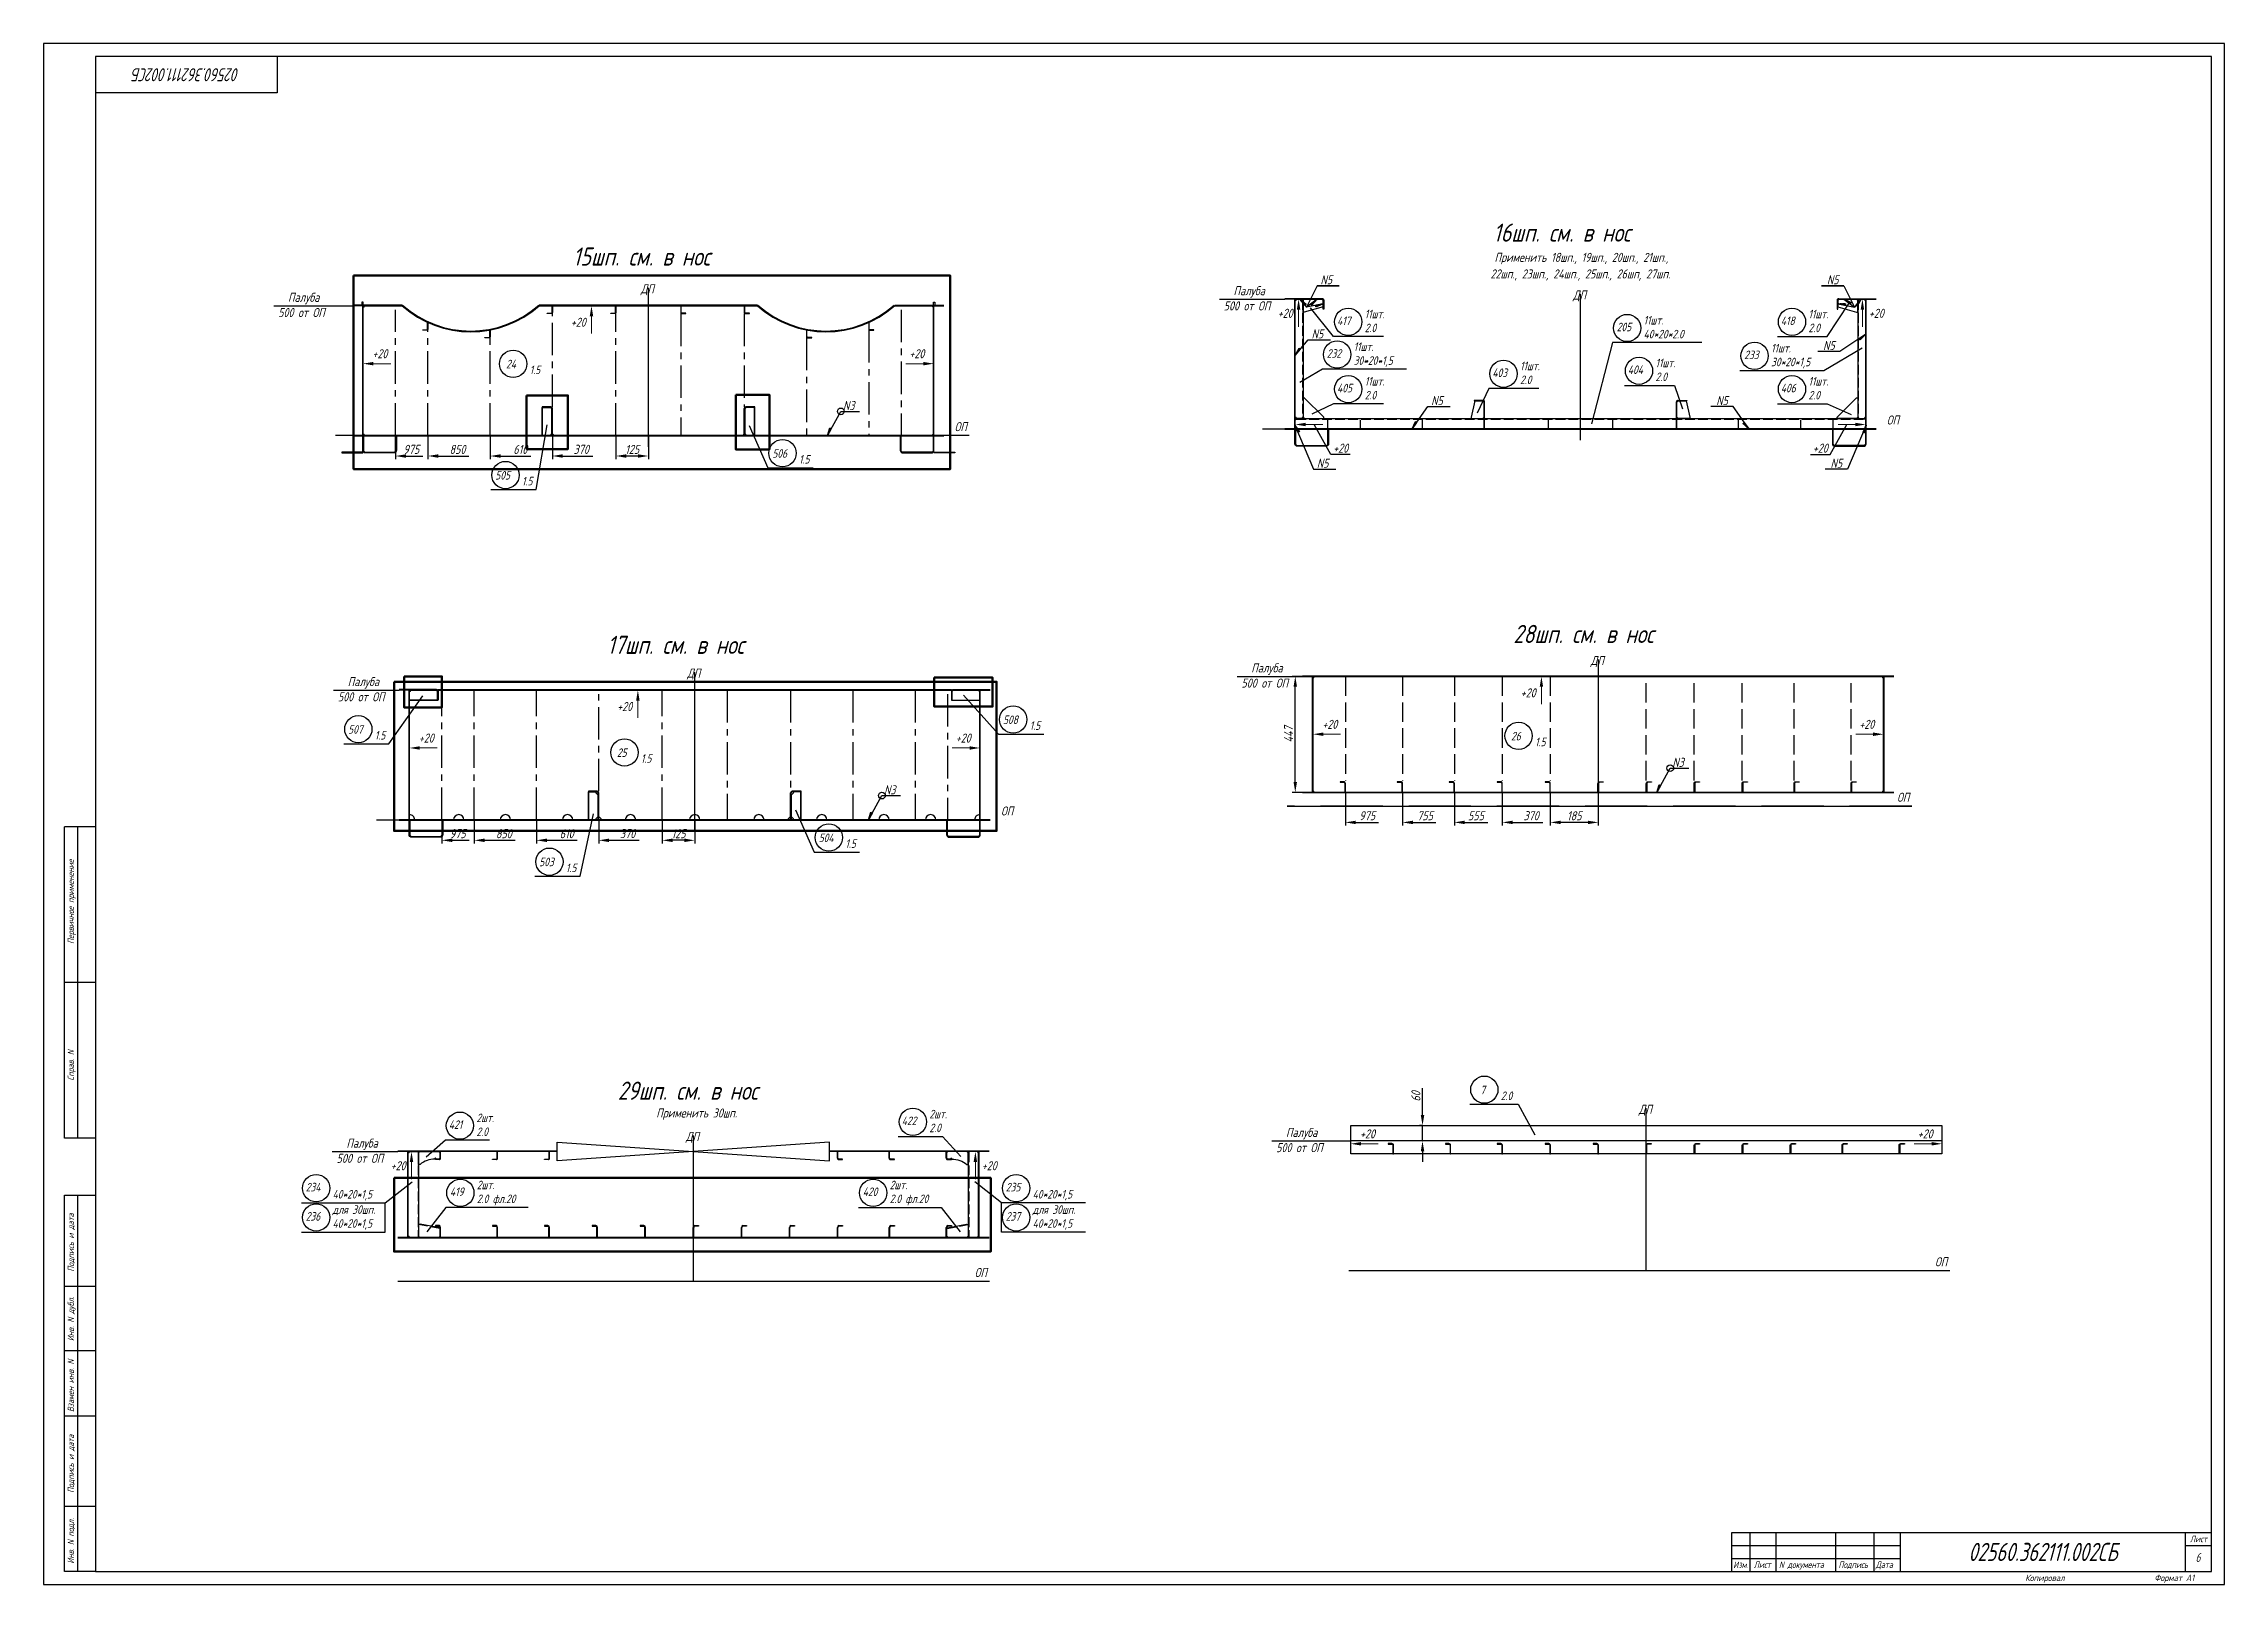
# Model space of a CAD drawing. Header units: millimetres. Extents: x 76485 to 135355, y 8208 to 18817.
# Drawn here: x 118535 to 126945, y 12764 to 18704 of the extents above; entities that cross this region are included whole.
import ezdxf
from ezdxf.enums import TextEntityAlignment as Align

# ---------------------------------------------------------------- set-up
doc = ezdxf.new("R2010")
doc.units = ezdxf.units.MM
doc.header["$PDSIZE"] = -1
for name, pattern in [('CENTER', [2, 1.25, -0.25, 0.25, -0.25]), ('Dashed', [10, 7.5, -2.5]), ('Dashed_dotted', [34, 24, -5, 0, -5]), ('Short_dashed', [5, 3.75, -1.25])]:
    doc.linetypes.add(name, pattern=pattern)
doc.layers.add('Frame', color=6, linetype='Continuous')
doc.styles.add('PB_TEXT', font='romans.shx', dxfattribs={"width": 0.7, "oblique": 15})
doc.styles.get("Standard").update_dxf_attribs({"font": 'ГОСТ тип А наклонный.ttf'})
doc.styles.add('ГОСТ', font='ГОСТ тип А.ttf', dxfattribs={"oblique": 15})
doc.dimstyles.new('dim10', dxfattribs={"dimscale": 0.4, "dimtxt": 87.5, "dimasz": 100, "dimexe": 30, "dimexo": 0, "dimgap": 20, "dimtad": 1, "dimdec": 0, "dimdsep": 46, "dimtxsty": 'Standard', "dimcen": 5, "dimadec": 0, "dimazin": 0, "dimtfac": 1, "dimtdec": 0, "dimtmove": 0, "dimatfit": 3, "dimfxl": 1, "dimtolj": 1, "dimtzin": 0, "dimarcsym": 0})
doc.dimstyles.get("Standard").update_dxf_attribs({"dimtxt": 0.18, "dimasz": 0.18, "dimexe": 0.18, "dimexo": 0.0625, "dimgap": 0.09, "dimtad": 0, "dimtih": 1, "dimtoh": 1, "dimdec": 4, "dimzin": 0, "dimdsep": 46, "dimtxsty": 'Standard', "dimcen": 0.09, "dimadec": 0, "dimazin": 0, "dimtfac": 1, "dimtdec": 4, "dimtofl": 0, "dimtmove": 0, "dimatfit": 3, "dimfxl": 1, "dimtolj": 1, "dimtzin": 0, "dimarcsym": 0})

msp = doc.modelspace()

# ---------------------------------------------------------------- texts
at = {"color": 7, "style": 'ГОСТ', "oblique": 15}
for s, p in [('16шп. см. в нос', (124125.9, 17940.9)), ('17шп. см. в нос', (120709, 16351.6)), ('28шп. см. в нос', (124203.4, 16393.5)), ('29шп. см. в нос', (120749.7, 14632.6))]:
    msp.add_text(s, height=70, dxfattribs=at).set_placement(p)
for s, height, p in [('15шп. см. в нос', 70, (120840.3, 17848.6)), ('22шп., 23шп., 24шп., 25шп., 26шп, 27шп.', 35, (124461.7, 17799)), ('Применить 18шп., 19шп., 20шп., 21шп.,', 35, (124465.9, 17862.9)), ('ДП', 35, (120863.6, 17741.6)), ('Палуба', 35, (123184.4, 17734.4)), ('ДП', 35, (124458.4, 17717.9)), ('500 от ОП', 35, (119529.5, 17650.2)), ('Палуба', 35, (119538.1, 17708.8)), ('500 от ОП', 35, (123175.8, 17675.8)), ('ОП', 35, (122072.1, 17210.1)), ('ОП', 35, (125666.9, 17235.8)), ('ДП', 35, (124526.9, 16308.4)), ('Палуба', 35, (119768.4, 16227.2)), ('ДП', 35, (121042.4, 16260)), ('500 от ОП', 35, (123244.3, 16221.5)), ('Палуба', 35, (123252.9, 16280.1)), ('500 от ОП', 35, (119759.8, 16168.6)), ('ОП', 35, (125706.5, 15781.5)), ('ОП', 35, (122250.9, 15728.5)), ('Применить 30шп.', 35, (121053.5, 14564.2)), ('ДП', 35, (124712.2, 14578.3)), ('Палуба', 35, (119763.5, 14448)), ('ДП', 35, (121037.5, 14473.7)), ('500 от ОП', 35, (123378.1, 14430.6)), ('Палуба', 35, (123386.7, 14489.2)), ('500 от ОП', 35, (119754.9, 14389.4)), ('ОП', 35, (122149.5, 13949.3)), ('ОП', 35, (125852.9, 13990.6))]:
    msp.add_text(s, height=height, dxfattribs=at).set_placement(p, align=Align.CENTER)
for s, p in [('N5', (123459.3, 17766)), ('N5', (125412.4, 17766)), ('N5', (123425, 17557.3)), ('N5', (125397.6, 17512.5)), ('N3', (121618, 17281.2)), ('N5', (123886.1, 17300.1)), ('N5', (124985.6, 17300.1)), ('N5', (123445.4, 17058.8)), ('N5', (125426.4, 17058.8)), ('N3', (124816.4, 15905.5)), ('N3', (121776.3, 15799.6))]:
    msp.add_text(s, height=35, dxfattribs=at).set_placement(p, align=Align.BOTTOM_LEFT)
at = {"color": 7, "ltscale": 10, "style": 'ГОСТ', "oblique": 15}
for p in [(123629.9, 17645.4), (125341.1, 17645.4), (124705.3, 17621.5), (123587.2, 17519.5), (125196.9, 17514), (123629.9, 17386.1), (124228.8, 17445.2), (124751.2, 17456.7), (125341.1, 17386.1)]:
    msp.add_text('11шт.', height=33, dxfattribs=at).set_placement(p)
at = {"color": 1, "ltscale": 10, "style": 'ГОСТ', "oblique": 15}
for s, p in [('417', (123523.4, 17619.3)), ('2.0', (123629.9, 17591.9)), ('205', (124601.8, 17595.4)), ('40*20*2.0', (124705.3, 17568.1)), ('418', (125234.6, 17619.3)), ('2.0', (125341.1, 17591.9)), ('232', (123483.7, 17493.4)), ('30*20*1,5', (123587.2, 17466)), ('233', (125093.4, 17487.9)), ('30*20*1,5', (125196.9, 17460.5)), ('403', (124122.3, 17419.1)), ('2.0', (124228.8, 17391.7)), ('404', (124644.7, 17430.7)), ('2.0', (124751.2, 17403.3)), ('405', (123523.4, 17360)), ('2.0', (123629.9, 17332.6)), ('406', (125234.6, 17360)), ('2.0', (125341.1, 17332.6)), ('421', (120097.8, 14520.2)), ('422', (121844.5, 14535)), ('2.0', (120204.3, 14492.8)), ('2.0', (121951, 14507.6))]:
    msp.add_text(s, height=33, dxfattribs=at).set_placement(p)
at = {"color": 1, "ltscale": 25, "style": 'ГОСТ', "oblique": 15}
for s, p in [('24', (120318.6, 17452.5)), ('1.5', (120409.6, 17430.1)), ('506', (121345.4, 17107.8)), ('1.5', (121448.3, 17085.3)), ('505', (120276.9, 17023.7)), ('1.5', (120379.8, 17001.3)), ('507', (119709.4, 16043.8)), ('508', (122234.9, 16081.2)), ('1.5', (122337.8, 16058.7)), ('1.5', (119812.3, 16021.4)), ('25', (120746.1, 15954.4)), ('26', (124194.2, 16018)), ('1.5', (124286.8, 15995.6)), ('1.5', (120838.6, 15932)), ('504', (121524.1, 15626.1)), ('503', (120446.3, 15533)), ('1.5', (121627, 15603.7)), ('1.5', (120549.2, 15510.5)), ('7', (124075.6, 14654)), ('2.0', (124154.7, 14631.6)), ('234', (119546, 14279.3)), ('235', (122245.7, 14279.3)), ('40*20*1,5', (119649.5, 14251.9)), ('419', (120102.2, 14261.6)), ('2.0 фл.20', (120205.8, 14234.2)), ('420', (121694.2, 14261.6)), ('2.0 фл.20', (121797.8, 14234.2)), ('40*20*1,5', (122349.3, 14251.9)), ('236', (119546, 14166.6)), ('40*20*1,5', (119649.5, 14139.2)), ('237', (122245.7, 14166.6)), ('40*20*1,5', (122349.3, 14139.2))]:
    msp.add_text(s, height=33, dxfattribs=at).set_placement(p)
at = {"color": 7, "ltscale": 25, "style": 'ГОСТ', "oblique": 15}
for p in [(120204.3, 14546.3), (121951, 14561), (120205.8, 14287.7), (121797.8, 14287.7)]:
    msp.add_text('2шт.', height=33, dxfattribs=at).set_placement(p)
at = {"color": 6, "ltscale": 25, "style": 'ГОСТ', "oblique": 15}
for p in [(119649.5, 14192.7), (122349.3, 14192.7)]:
    msp.add_text('для 30шп.', height=33, dxfattribs=at).set_placement(p)
at = {"linetype": 'Continuous', "char_height": 35, "attachment_point": 5}
for insert in [(123323.2, 17664.7), (125602.9, 17664.7), (120597.1, 17630.2), (119832, 17508.7), (121902.7, 17508.7), (123537.2, 17144.8), (125387, 17144.8), (120775.8, 16148.6), (124260.3, 16201.5), (123495.3, 16080.1), (125566, 16080.1), (120010.8, 16027.1), (122081.5, 16027.1), (123640.6, 14501.1), (125791.3, 14501.1), (119902.3, 14378.3), (122182, 14378.3)]:
    msp.add_mtext('\\A1;+20', dxfattribs=dict(at, insert=insert))
at = {"color": 7, "style": 'PB_TEXT', "oblique": 15, "width": 0.7}
msp.add_attdef('02560.362111.002СБ', text='', height=50, rotation=180, dxfattribs=at).set_placement((119085.3, 18584.4), align=Align.MIDDLE_CENTER)
msp.add_attdef('02560.362111.002СБ', text='', height=70, dxfattribs=at).set_placement((126245.3, 12889.4), align=Align.MIDDLE_CENTER)
msp.add_attdef('6', text='', height=35, dxfattribs=at).set_placement((126843.5, 12850.9), align=Align.CENTER)

# ---------------------------------------------------------------- blocks, each defined once
blk = doc.blocks.new('A$C128E1BCE')
at = {"linetype": 'Continuous', "lineweight": 9}
blk.add_line((40, 0), (106.5, 0), dxfattribs=at)
at = {"linetype": 'Continuous'}
blk.add_solid([(40, 6.7), (40, -6.7), (0, 0)], dxfattribs=at)
blk = doc.blocks.new('*D118')
at = {"color": 0, "lineweight": -2, "transparency": 16777216}
for p, q in [((123852.9, 14573.8), (123852.9, 14677.2)), ((123852.9, 14533.8), (123840.9, 14533.8)), ((123852.9, 14473.8), (123840.9, 14473.8)), ((123852.9, 14473.8), (123852.9, 14533.8)), ((123852.9, 14433.8), (123852.9, 14393.8))]:
    blk.add_line(p, q, dxfattribs=at)
at = {"color": 0, "transparency": 16777216}
for points in [[(123846.3, 14573.8), (123859.6, 14573.8), (123852.9, 14533.8)], [(123846.3, 14433.8), (123859.6, 14433.8), (123852.9, 14473.8)]]:
    blk.add_solid(points, dxfattribs=at)
at = {"layer": 'Defpoints', "color": 0, "transparency": 16777216}
for p in [(123852.9, 14533.8), (123852.9, 14533.8), (123852.9, 14473.8)]:
    blk.add_point(p, dxfattribs=at)
at = {"color": 0, "transparency": 16777216, "insert": (123827.4, 14645.5), "char_height": 35, "attachment_point": 5, "rotation": 90}
blk.add_mtext('\\A1;60', dxfattribs=at)
blk = doc.blocks.new('*D119')
at = {"color": 0, "lineweight": -2, "transparency": 16777216}
for p, q in [((120742.4, 17193.4), (120742.4, 17102.5)), ((120867.4, 17193.4), (120867.4, 17102.5)), ((120827.4, 17114.5), (120782.4, 17114.5))]:
    blk.add_line(p, q, dxfattribs=at)
at = {"color": 0, "transparency": 16777216}
for points in [[(120782.4, 17121.2), (120782.4, 17107.8), (120742.4, 17114.5)], [(120827.4, 17121.2), (120827.4, 17107.8), (120867.4, 17114.5)]]:
    blk.add_solid(points, dxfattribs=at)
at = {"layer": 'Defpoints', "color": 0, "transparency": 16777216}
for p in [(120742.4, 17193.4), (120867.4, 17193.4), (120742.4, 17114.5)]:
    blk.add_point(p, dxfattribs=at)
at = {"color": 0, "transparency": 16777216, "insert": (120804.9, 17140), "char_height": 35, "attachment_point": 5}
blk.add_mtext('\\A1;125', dxfattribs=at)
blk = doc.blocks.new('*D120')
at = {"color": 0, "lineweight": -2, "transparency": 16777216}
for p, q in [((120497.4, 17193.4), (120497.4, 17102.5)), ((120537.4, 17114.5), (120653.6, 17114.5))]:
    blk.add_line(p, q, dxfattribs=at)
at = {"color": 0, "transparency": 16777216}
blk.add_solid([(120537.4, 17121.2), (120537.4, 17107.8), (120497.4, 17114.5)], dxfattribs=at)
at = {"layer": 'Defpoints', "color": 0, "transparency": 16777216}
for p in [(120497.4, 17193.4), (120497.4, 17114.5), (120867.4, 17111.8)]:
    blk.add_point(p, dxfattribs=at)
at = {"color": 0, "transparency": 16777216, "insert": (120608.4, 17140.2), "char_height": 35, "attachment_point": 5}
blk.add_mtext('\\A1;370', dxfattribs=at)
blk = doc.blocks.new('*D121')
at = {"color": 0, "lineweight": -2, "transparency": 16777216}
for p, q in [((120257.4, 17193.4), (120257.4, 17102.5)), ((120297.4, 17114.5), (120414.3, 17114.5))]:
    blk.add_line(p, q, dxfattribs=at)
at = {"color": 0, "transparency": 16777216}
blk.add_solid([(120297.4, 17121.2), (120297.4, 17107.8), (120257.4, 17114.5)], dxfattribs=at)
at = {"layer": 'Defpoints', "color": 0, "transparency": 16777216}
for p in [(120257.4, 17193.4), (120867.4, 17191.4), (120257.4, 17114.5)]:
    blk.add_point(p, dxfattribs=at)
at = {"color": 0, "transparency": 16777216, "insert": (120373.5, 17140), "char_height": 35, "attachment_point": 5}
blk.add_mtext('\\A1;610', dxfattribs=at)
blk = doc.blocks.new('*D122')
at = {"color": 0, "lineweight": -2, "transparency": 16777216}
for p, q in [((120017.4, 17193.4), (120017.4, 17102.5)), ((120057.4, 17114.5), (120175.6, 17114.5))]:
    blk.add_line(p, q, dxfattribs=at)
at = {"color": 0, "transparency": 16777216}
blk.add_solid([(120057.4, 17121.2), (120057.4, 17107.8), (120017.4, 17114.5)], dxfattribs=at)
at = {"layer": 'Defpoints', "color": 0, "transparency": 16777216}
for p in [(120017.4, 17193.4), (120867.4, 17191.4), (120017.4, 17114.5)]:
    blk.add_point(p, dxfattribs=at)
at = {"color": 0, "transparency": 16777216, "insert": (120131.2, 17140), "char_height": 35, "attachment_point": 5}
blk.add_mtext('\\A1;850', dxfattribs=at)
blk = doc.blocks.new('*D123')
at = {"color": 0, "lineweight": -2, "transparency": 16777216}
for p, q in [((119892.4, 17193.4), (119892.4, 17102.5)), ((119932.4, 17114.5), (119997.1, 17114.5))]:
    blk.add_line(p, q, dxfattribs=at)
at = {"color": 0, "transparency": 16777216}
blk.add_solid([(119932.4, 17121.2), (119932.4, 17107.8), (119892.4, 17114.5)], dxfattribs=at)
at = {"layer": 'Defpoints', "color": 0, "transparency": 16777216}
for p in [(119892.4, 17193.4), (120867.4, 17191.4), (119892.4, 17114.5)]:
    blk.add_point(p, dxfattribs=at)
at = {"color": 0, "transparency": 16777216, "insert": (119953.2, 17140.2), "char_height": 35, "attachment_point": 5}
blk.add_mtext('\\A1;975', dxfattribs=at)
blk = doc.blocks.new('stamp-small-01')
at = {"layer": 'Frame'}
for p, q in [((-185, 15), (0, 15)), ((-185, 0), (-185, 15)), ((-178, 15), (-178, 0)), ((-168, 15), (-168, 0)), ((-145, 15), (-145, 0)), ((-130, 0), (-130, 15)), ((-120, 15), (-120, 0)), ((-10, 0), (-10, 15)), ((-185, 5), (-120, 5))]:
    blk.add_line(p, q, dxfattribs=at)
at = {"layer": 'Frame', "color": 7}
for p, q in [((-185, 10), (-120, 10)), ((-10, 10), (0, 10))]:
    blk.add_line(p, q, dxfattribs=at)
at = {"layer": 'Frame', "color": 7, "style": 'PB_TEXT', "oblique": 15, "width": 0.7}
blk.add_text('Лист', height=2.5, dxfattribs=at).set_placement((-4.99, 11.25), align=Align.CENTER)
for s, p in [('Изм.', (-184.42, 1.25)), ('Лист', (-176.51, 1.32)), ('N документа', (-166.77, 1.32)), ('Подпись', (-143.84, 1.32)), ('Дата', (-129.46, 1.32))]:
    blk.add_text(s, height=2.5, dxfattribs=at).set_placement(p)
blk = doc.blocks.new('stamp-side-01')
at = {"layer": 'Frame'}
for p, q in [((-12, 0), (-12, 145)), ((-12, 145), (0, 145)), ((-12, 110), (0, 110)), ((0, 85), (-12, 85)), ((-12, 60), (0, 60)), ((0, 25), (-12, 25)), ((0, 0), (-12, 0))]:
    blk.add_line(p, q, dxfattribs=at)
at = {"layer": 'Frame', "color": 7}
blk.add_line((-7, 145), (-7, 0), dxfattribs=at)
at = {"layer": 'Frame', "color": 7, "style": 'PB_TEXT', "oblique": 15, "width": 0.7}
for s, p in [('Подпись и дата', (-8.25, 115.55)), ('Инв. N дубл.', (-8.25, 88.76)), ('Взамен инв. N', (-8.25, 61.42)), ('Подпись и дата', (-8.25, 30.25)), ('Инв. N подл.', (-8.25, 2.97))]:
    blk.add_text(s, height=2.5, rotation=90, dxfattribs=at).set_placement(p)
blk = doc.blocks.new('stamp-side-02')
at = {"layer": 'Frame'}
for p, q in [((0, 287), (-12, 287)), ((-12, 167), (-12, 287)), ((0, 227), (-12, 227)), ((0, 167), (-12, 167))]:
    blk.add_line(p, q, dxfattribs=at)
at = {"layer": 'Frame', "color": 7}
blk.add_line((-7, 287), (-7, 167), dxfattribs=at)
at = {"layer": 'Frame'}
blk.add_blockref('stamp-side-01', (0, 0), dxfattribs=at)
at = {"layer": 'Frame', "color": 7, "style": 'PB_TEXT', "oblique": 15, "width": 0.7}
for s, p in [('Первичное применение', (-8.25, 241.89)), ('Справ. N', (-8.25, 189.23))]:
    blk.add_text(s, height=2.5, rotation=90, dxfattribs=at).set_placement(p)
blk = doc.blocks.new('A$C65DE2539')
at = {"color": 7}
for points in [[(0, 0), (8410, 0), (8410, 5940), (0, 5940)], [(200, 50), (8360, 50), (8360, 5890), (200, 5890)]]:
    blk.add_lwpolyline(points, close=True, dxfattribs=at)
blk.add_lwpolyline([(900, 5890), (900, 5750), (200, 5750)], dxfattribs=at)
at = {"color": 7, "xscale": 10, "yscale": 10, "zscale": 10}
for name, p in [('stamp-side-02', (200, 50)), ('stamp-small-01', (8360, 50))]:
    blk.add_blockref(name, p, dxfattribs=at)
at = {"color": 7, "style": 'ГОСТ', "oblique": 15}
for s, p in [('Копировал', (7717.6, 12.5)), ('Формат А1', (8216.9, 12.5))]:
    blk.add_text(s, height=25, dxfattribs=at).set_placement(p, align=Align.CENTER)
blk = doc.blocks.new('*D124')
at = {"color": 0, "lineweight": -2, "transparency": 16777216}
for p, q in [((120921.1, 15711.8), (120921.1, 15620.9)), ((121046.1, 15711.8), (121046.1, 15620.9)), ((121006.1, 15632.9), (120961.1, 15632.9))]:
    blk.add_line(p, q, dxfattribs=at)
at = {"color": 0, "transparency": 16777216}
for points in [[(120961.1, 15639.6), (120961.1, 15626.2), (120921.1, 15632.9)], [(121006.1, 15639.6), (121006.1, 15626.2), (121046.1, 15632.9)]]:
    blk.add_solid(points, dxfattribs=at)
at = {"layer": 'Defpoints', "color": 0, "transparency": 16777216}
for p in [(120921.1, 15711.8), (121046.1, 15711.8), (120921.1, 15632.9)]:
    blk.add_point(p, dxfattribs=at)
at = {"color": 0, "transparency": 16777216, "insert": (120983.6, 15658.4), "char_height": 35, "attachment_point": 5}
blk.add_mtext('\\A1;125', dxfattribs=at)
blk = doc.blocks.new('*D125')
at = {"color": 0, "lineweight": -2, "transparency": 16777216}
for p, q in [((120676.1, 15711.8), (120676.1, 15620.9)), ((120716.1, 15632.9), (120832.3, 15632.9))]:
    blk.add_line(p, q, dxfattribs=at)
at = {"color": 0, "transparency": 16777216}
blk.add_solid([(120716.1, 15639.6), (120716.1, 15626.2), (120676.1, 15632.9)], dxfattribs=at)
at = {"layer": 'Defpoints', "color": 0, "transparency": 16777216}
for p in [(120676.1, 15711.8), (120676.1, 15632.9), (121046.1, 15630.2)]:
    blk.add_point(p, dxfattribs=at)
at = {"color": 0, "transparency": 16777216, "insert": (120787.2, 15658.6), "char_height": 35, "attachment_point": 5}
blk.add_mtext('\\A1;370', dxfattribs=at)
blk = doc.blocks.new('*D126')
at = {"color": 0, "lineweight": -2, "transparency": 16777216}
for p, q in [((120436.1, 15711.8), (120436.1, 15620.9)), ((120476.1, 15632.9), (120593, 15632.9))]:
    blk.add_line(p, q, dxfattribs=at)
at = {"color": 0, "transparency": 16777216}
blk.add_solid([(120476.1, 15639.6), (120476.1, 15626.2), (120436.1, 15632.9)], dxfattribs=at)
at = {"layer": 'Defpoints', "color": 0, "transparency": 16777216}
for p in [(120436.1, 15711.8), (121046.1, 15709.8), (120436.1, 15632.9)]:
    blk.add_point(p, dxfattribs=at)
at = {"color": 0, "transparency": 16777216, "insert": (120552.3, 15658.4), "char_height": 35, "attachment_point": 5}
blk.add_mtext('\\A1;610', dxfattribs=at)
blk = doc.blocks.new('*D127')
at = {"color": 0, "lineweight": -2, "transparency": 16777216}
for p, q in [((120196.1, 15711.8), (120196.1, 15620.9)), ((120236.1, 15632.9), (120354.4, 15632.9))]:
    blk.add_line(p, q, dxfattribs=at)
at = {"color": 0, "transparency": 16777216}
blk.add_solid([(120236.1, 15639.6), (120236.1, 15626.2), (120196.1, 15632.9)], dxfattribs=at)
at = {"layer": 'Defpoints', "color": 0, "transparency": 16777216}
for p in [(120196.1, 15711.8), (121046.1, 15709.8), (120196.1, 15632.9)]:
    blk.add_point(p, dxfattribs=at)
at = {"color": 0, "transparency": 16777216, "insert": (120310, 15658.4), "char_height": 35, "attachment_point": 5}
blk.add_mtext('\\A1;850', dxfattribs=at)
blk = doc.blocks.new('*D128')
at = {"color": 0, "lineweight": -2, "transparency": 16777216}
for p, q in [((120071.1, 15711.8), (120071.1, 15620.9)), ((120111.1, 15632.9), (120175.8, 15632.9))]:
    blk.add_line(p, q, dxfattribs=at)
at = {"color": 0, "transparency": 16777216}
blk.add_solid([(120111.1, 15639.6), (120111.1, 15626.2), (120071.1, 15632.9)], dxfattribs=at)
at = {"layer": 'Defpoints', "color": 0, "transparency": 16777216}
for p in [(120071.1, 15711.8), (121046.1, 15709.8), (120071.1, 15632.9)]:
    blk.add_point(p, dxfattribs=at)
at = {"color": 0, "transparency": 16777216, "insert": (120132, 15658.6), "char_height": 35, "attachment_point": 5}
blk.add_mtext('\\A1;975', dxfattribs=at)
blk = doc.blocks.new('*D129')
at = {"color": 0, "lineweight": -2, "transparency": 16777216}
for p, q in [((124345.6, 15818.5), (124345.6, 15690)), ((124530.6, 15818.5), (124530.6, 15690)), ((124490.6, 15702), (124385.6, 15702))]:
    blk.add_line(p, q, dxfattribs=at)
at = {"color": 0, "transparency": 16777216}
for points in [[(124385.6, 15708.6), (124385.6, 15695.3), (124345.6, 15702)], [(124490.6, 15708.6), (124490.6, 15695.3), (124530.6, 15702)]]:
    blk.add_solid(points, dxfattribs=at)
at = {"layer": 'Defpoints', "color": 0, "transparency": 16777216}
for p in [(124345.6, 15818.5), (124530.6, 15818.5), (124345.6, 15702)]:
    blk.add_point(p, dxfattribs=at)
at = {"color": 0, "transparency": 16777216, "insert": (124438.1, 15727.5), "char_height": 35, "attachment_point": 5}
blk.add_mtext('\\A1;185', dxfattribs=at)
blk = doc.blocks.new('*D130')
at = {"color": 0, "lineweight": -2, "transparency": 16777216}
for p, q in [((124160.6, 15818.5), (124160.6, 15690)), ((124200.6, 15702), (124316.8, 15702))]:
    blk.add_line(p, q, dxfattribs=at)
at = {"color": 0, "transparency": 16777216}
blk.add_solid([(124200.6, 15708.6), (124200.6, 15695.3), (124160.6, 15702)], dxfattribs=at)
at = {"layer": 'Defpoints', "color": 0, "transparency": 16777216}
for p in [(124160.6, 15818.5), (124160.6, 15702), (124530.6, 15699.3)]:
    blk.add_point(p, dxfattribs=at)
at = {"color": 0, "transparency": 16777216, "insert": (124271.7, 15727.7), "char_height": 35, "attachment_point": 5}
blk.add_mtext('\\A1;370', dxfattribs=at)
blk = doc.blocks.new('*D131')
at = {"color": 0, "lineweight": -2, "transparency": 16777216}
for p, q in [((123975.6, 15818.5), (123975.6, 15690)), ((124015.6, 15702), (124104.5, 15702))]:
    blk.add_line(p, q, dxfattribs=at)
at = {"color": 0, "transparency": 16777216}
blk.add_solid([(124015.6, 15708.6), (124015.6, 15695.3), (123975.6, 15702)], dxfattribs=at)
at = {"layer": 'Defpoints', "color": 0, "transparency": 16777216}
for p in [(123975.6, 15818.5), (124530.6, 15778.8), (123975.6, 15702)]:
    blk.add_point(p, dxfattribs=at)
at = {"color": 0, "transparency": 16777216, "insert": (124058.8, 15727.5), "char_height": 35, "attachment_point": 5}
blk.add_mtext('\\A1;555', dxfattribs=at)
blk = doc.blocks.new('*D132')
at = {"color": 0, "lineweight": -2, "transparency": 16777216}
for p, q in [((123775.6, 15818.5), (123775.6, 15690)), ((123815.6, 15702), (123904.8, 15702))]:
    blk.add_line(p, q, dxfattribs=at)
at = {"color": 0, "transparency": 16777216}
blk.add_solid([(123815.6, 15708.6), (123815.6, 15695.3), (123775.6, 15702)], dxfattribs=at)
at = {"layer": 'Defpoints', "color": 0, "transparency": 16777216}
for p in [(123775.6, 15818.5), (124530.6, 15778.8), (123775.6, 15702)]:
    blk.add_point(p, dxfattribs=at)
at = {"color": 0, "transparency": 16777216, "insert": (123862.6, 15727.7), "char_height": 35, "attachment_point": 5}
blk.add_mtext('\\A1;755', dxfattribs=at)
blk = doc.blocks.new('*D133')
at = {"color": 0, "lineweight": -2, "transparency": 16777216}
for p, q in [((123555.6, 15818.5), (123555.6, 15690)), ((123595.6, 15702), (123683.2, 15702))]:
    blk.add_line(p, q, dxfattribs=at)
at = {"color": 0, "transparency": 16777216}
blk.add_solid([(123595.6, 15708.6), (123595.6, 15695.3), (123555.6, 15702)], dxfattribs=at)
at = {"layer": 'Defpoints', "color": 0, "transparency": 16777216}
for p in [(123555.6, 15818.5), (124530.6, 15778.8), (123555.6, 15702)]:
    blk.add_point(p, dxfattribs=at)
at = {"color": 0, "transparency": 16777216, "insert": (123639.4, 15727.7), "char_height": 35, "attachment_point": 5}
blk.add_mtext('\\A1;975', dxfattribs=at)
blk = doc.blocks.new('_weld')
at = {"color": 0, "linetype": 'ByBlock'}
for p, q in [((-1.5, 0), (-1.5, 0)), ((-1.5, -0.05), (-1.45, 0)), ((-1.5, -0.09), (-1.41, 0)), ((-1.5, -0.14), (-1.36, 0)), ((-1.5, -0.18), (-1.32, 0)), ((-1.5, -0.22), (-1.28, 0)), ((-1.5, -0.27), (-1.23, 0)), ((-1.43, -0.29), (-1.14, 0)), ((-1.37, -0.27), (-1.1, 0)), ((-1.31, -0.26), (-1.05, 0)), ((-1.26, -0.25), (-1.01, 0)), ((-1.2, -0.24), (-0.96, 0)), ((-1.14, -0.23), (-0.92, 0)), ((-1.09, -0.22), (-0.87, 0)), ((-1.03, -0.21), (-0.83, 0)), ((-0.92, -0.18), (-0.74, 0)), ((-0.86, -0.17), (-0.69, 0)), ((-0.81, -0.16), (-0.65, 0)), ((-0.67, -0.13), (-0.81, 0)), ((-0.63, -0.13), (-0.76, 0)), ((-0.75, -0.15), (-0.6, 0)), ((-0.7, -0.14), (-0.56, 0)), ((-0.64, -0.13), (-0.51, 0)), ((-0.58, -0.12), (-0.47, 0)), ((-0.53, -0.11), (-0.42, 0)), ((-0.41, -0.08), (-0.49, 0)), ((-0.37, -0.07), (-0.45, 0)), ((-0.33, -0.07), (-0.4, 0)), ((-0.36, -0.07), (-0.29, 0)), ((-0.3, -0.06), (-0.24, 0)), ((-0.25, -0.05), (-0.2, 0)), ((-0.19, -0.04), (-0.15, 0)), ((-0.15, -0.03), (-0.18, 0)), ((-0.13, -0.03), (-0.11, 0)), ((-0.11, -0.02), (-0.13, 0)), ((-0.07, -0.01), (-0.09, 0)), ((-0.08, -0.02), (-0.06, 0)), ((-0.04, -0.01), (-0.04, 0)), ((-0.02, 0), (-0.02, 0)), ((-1.27, -0.25), (-1.5, -0.02)), ((-1.31, -0.26), (-1.5, -0.07)), ((-1.34, -0.27), (-1.5, -0.11)), ((-1.38, -0.28), (-1.5, -0.16)), ((-1.42, -0.28), (-1.5, -0.2)), ((-1.46, -0.29), (-1.5, -0.25)), ((-1.49, -0.3), (-1.5, -0.29)), ((-1.48, -0.3), (-1.19, 0)), ((-1.23, -0.25), (-1.48, 0)), ((-1.2, -0.24), (-1.43, 0)), ((-1.16, -0.23), (-1.39, 0)), ((-1.12, -0.22), (-1.34, 0)), ((-1.08, -0.22), (-1.3, 0)), ((-1.05, -0.21), (-1.25, 0)), ((-1.01, -0.2), (-1.21, 0)), ((-0.97, -0.19), (-1.16, 0)), ((-0.93, -0.19), (-1.12, 0)), ((-0.9, -0.18), (-1.07, 0)), ((-0.86, -0.17), (-1.03, 0)), ((-0.82, -0.16), (-0.99, 0)), ((-0.98, -0.2), (-0.78, 0)), ((-0.78, -0.16), (-0.94, 0)), ((-0.75, -0.15), (-0.9, 0)), ((-0.71, -0.14), (-0.85, 0)), ((-0.6, -0.12), (-0.72, 0)), ((-0.56, -0.11), (-0.67, 0)), ((-0.52, -0.1), (-0.63, 0)), ((-0.48, -0.1), (-0.58, 0)), ((-0.45, -0.09), (-0.54, 0)), ((-0.47, -0.09), (-0.38, 0)), ((-0.42, -0.08), (-0.33, 0)), ((-0.3, -0.06), (-0.36, 0)), ((-0.26, -0.05), (-0.31, 0)), ((-0.22, -0.04), (-0.27, 0)), ((-0.18, -0.04), (-0.22, 0))]:
    blk.add_line(p, q, dxfattribs=at)
at = {"color": 0, "linetype": 'ByBlock', "flags": 128}
blk.add_lwpolyline([(-1.5, 0), (0, 0), (-1.5, -0.3)], close=True, dxfattribs=at)
blk = doc.blocks.new('*D161')
at = {"color": 0, "lineweight": -2, "ltscale": 0.4}
for p, q in [((123430.6, 16264.7), (123350.2, 16264.7)), ((123362.2, 15857.7), (123362.2, 16224.7)), ((123430.6, 15817.7), (123350.2, 15817.7))]:
    blk.add_line(p, q, dxfattribs=at)
at = {"color": 0, "lineweight": 100, "ltscale": 0.4}
for points in [[(123355.5, 16224.7), (123368.9, 16224.7), (123362.2, 16264.7)], [(123355.5, 15857.7), (123368.9, 15857.7), (123362.2, 15817.7)]]:
    blk.add_solid(points, dxfattribs=at)
at = {"layer": 'Defpoints', "color": 0, "lineweight": 100, "ltscale": 0.4}
for p in [(123362.2, 16264.7), (123430.6, 16264.7), (123430.6, 15817.7)]:
    blk.add_point(p, dxfattribs=at)
at = {"color": 0, "lineweight": 100, "ltscale": 0.4, "insert": (123336.5, 16041.2), "char_height": 35, "attachment_point": 5, "rotation": 90}
blk.add_mtext('\\A1;447', dxfattribs=at)

# ---------------------------------------------------------------- dimensions: what is measured, and where the dimension line sits
for base, p1, p2, picture, middle in [((119892.4, 17114.5), (120867.4, 17191.4), (119892.4, 17193.4), '*D123', (119953.2, 17114.5)), ((120017.4, 17114.5), (120867.4, 17191.4), (120017.4, 17193.4), '*D122', (120131.2, 17114.5)), ((120257.4, 17114.5), (120867.4, 17191.4), (120257.4, 17193.4), '*D121', (120373.5, 17114.5)), ((120497.4, 17114.5), (120867.4, 17111.8), (120497.4, 17193.4), '*D120', (120608.4, 17114.5)), ((123555.6, 15702), (124530.6, 15778.8), (123555.6, 15818.5), '*D133', (123639.4, 15702)), ((123775.6, 15702), (124530.6, 15778.8), (123775.6, 15818.5), '*D132', (123862.6, 15702)), ((123975.6, 15702), (124530.6, 15778.8), (123975.6, 15818.5), '*D131', (124058.8, 15702)), ((124160.6, 15702), (124530.6, 15699.3), (124160.6, 15818.5), '*D130', (124271.7, 15702)), ((120071.1, 15632.9), (121046.1, 15709.8), (120071.1, 15711.8), '*D128', (120132, 15632.9)), ((120196.1, 15632.9), (121046.1, 15709.8), (120196.1, 15711.8), '*D127', (120310, 15632.9)), ((120436.1, 15632.9), (121046.1, 15709.8), (120436.1, 15711.8), '*D126', (120552.3, 15632.9)), ((120676.1, 15632.9), (121046.1, 15630.2), (120676.1, 15711.8), '*D125', (120787.2, 15632.9))]:
    dim = msp.add_linear_dim(base=base, p1=p1, p2=p2, dimstyle='dim10', override={"dimse1": 1, "dimsd1": 1})
    dim.commit()
    dim.dimension.update_dxf_attribs({"geometry": picture, "text_midpoint": middle, "dimtype": 160})
for base, p1, p2, picture, middle in [((120742.4, 17114.5), (120867.4, 17193.4), (120742.4, 17193.4), '*D119', (120804.9, 17114.5)), ((124345.6, 15702), (124530.6, 15818.5), (124345.6, 15818.5), '*D129', (124438.1, 15702)), ((120921.1, 15632.9), (121046.1, 15711.8), (120921.1, 15711.8), '*D124', (120983.6, 15632.9))]:
    dim = msp.add_linear_dim(base=base, p1=p1, p2=p2, dimstyle='dim10')
    dim.commit()
    dim.dimension.update_dxf_attribs({"geometry": picture, "text_midpoint": middle, "dimtype": 160})
at = {"color": 2, "lineweight": 100, "ltscale": 0.4}
dim = msp.add_linear_dim(base=(123362.2, 16264.7), p1=(123430.6, 15817.7), p2=(123430.6, 16264.7), angle=90, dimstyle='dim10', override={"dimarcsym": 1}, dxfattribs=at)
dim.commit()
dim.dimension.update_dxf_attribs({"geometry": '*D161', "text_midpoint": (123336.5, 16041.2)})
dim = msp.add_linear_dim(base=(123852.9, 14533.8), p1=(123852.9, 14473.8), p2=(123852.9, 14533.8), angle=90, dimstyle='dim10')
dim.commit()
dim.dimension.update_dxf_attribs({"geometry": '*D118', "text_midpoint": (123827.4, 14645.5)})

# ---------------------------------------------------------------- linework, layer by layer
at = {"color": 1, "ltscale": 25}
for p, q in [((120867.4, 17150.2), (120867.4, 17763.4)), ((122104.1, 17193.4), (119661, 17193.4))]:
    msp.add_line(p, q, dxfattribs=at)
at = {"color": 3, "ltscale": 10}
for p, q in [((119917.4, 17696.4), (119727.4, 17696.4)), ((119917.4, 17693.4), (119727.4, 17693.4)), ((119765.9, 17193.4), (119765.9, 17693.4)), ((119767.4, 17693.4), (119917.8, 17693.4)), ((119767.4, 17193.4), (119767.4, 17693.4)), ((119767.4, 17193.4), (119767.4, 17693.4)), ((121288.4, 17696.4), (120446.4, 17696.4)), ((121288.4, 17693.4), (120446.4, 17693.4)), ((120446.9, 17693.4), (121287.8, 17693.4)), ((121816.9, 17693.4), (121967.4, 17693.4)), ((121817.4, 17696.4), (122007.4, 17696.4)), ((121817.4, 17693.4), (122007.4, 17693.4)), ((121967.4, 17693.4), (121967.4, 17193.4)), ((121967.4, 17193.4), (121967.4, 17693.4)), ((121968.9, 17193.4), (121968.9, 17693.4)), ((123466.2, 17721), (123322.1, 17721)), ((123466.2, 17719), (123322.1, 17719)), ((123360.6, 17219), (123360.6, 17719)), ((123362.1, 17719), (123387.6, 17719)), ((123362.1, 17259), (123362.1, 17719)), ((123362.1, 17219), (123362.1, 17719)), ((125458, 17721), (125602.1, 17721)), ((125458, 17719), (125602.1, 17719)), ((125562.1, 17719), (125536.6, 17719)), ((125562.1, 17259), (125562.1, 17719)), ((125562.1, 17219), (125562.1, 17719)), ((125563.6, 17219), (125563.6, 17719)), ((120457.5, 17301.5), (120495.4, 17301.5)), ((120457.5, 17193.4), (120457.5, 17301.5)), ((120490.4, 17301.5), (120495.4, 17296.5)), ((120495.4, 17301.5), (120495.4, 17193.4)), ((120495.4, 17193.4), (120495.4, 17297.5)), ((120497.4, 17193.4), (120497.4, 17297.5)), ((121237.4, 17193.4), (121237.4, 17297.5)), ((121277.3, 17301.5), (121239.4, 17301.5)), ((121239.4, 17301.5), (121239.4, 17193.4)), ((121244.4, 17301.5), (121239.4, 17296.5)), ((121239.4, 17193.4), (121239.4, 17297.5)), ((121277.3, 17193.4), (121277.3, 17301.5)), ((123387.6, 17259), (123362.1, 17259)), ((123362.1, 17219), (123362.1, 17253)), ((124090.1, 17219), (124090.1, 17323.1)), ((124092.1, 17219), (124092.1, 17323.1)), ((124832.1, 17219), (124832.1, 17323.1)), ((124834.1, 17219), (124834.1, 17323.1)), ((125536.6, 17259), (125562.1, 17259)), ((125562.1, 17253), (125562.1, 17219)), ((122007.4, 17193.4), (119727.4, 17193.4)), ((122007.4, 17191.4), (119727.4, 17191.4)), ((121967.4, 17193.4), (119767.4, 17193.4)), ((120495.4, 17193.4), (120457.5, 17193.4)), ((121239.4, 17193.4), (121277.3, 17193.4)), ((125602.1, 17219), (123322.1, 17219)), ((125602.1, 17217), (123322.1, 17217)), ((125562.1, 17219), (123362.1, 17219)), ((125670.6, 16266.2), (123390.6, 16266.2)), ((125670.6, 16264.7), (123390.6, 16264.7)), ((123390.6, 16264.7), (123534.6, 16264.7)), ((123428.6, 15817.7), (123428.6, 16264.7)), ((123430.6, 16264.7), (125630.6, 16264.7)), ((123430.6, 15817.7), (123430.6, 16264.7)), ((123430.6, 15817.7), (123430.6, 16264.7)), ((125526.6, 16264.7), (125670.6, 16264.7)), ((125630.6, 16264.7), (125630.6, 15817.7)), ((125630.6, 15817.7), (125630.6, 16264.7)), ((125632.6, 15817.7), (125632.6, 16264.7)), ((120050.2, 16213.8), (119906.1, 16213.8)), ((120050.2, 16211.8), (119906.1, 16211.8)), ((119944.6, 15711.8), (119944.6, 16211.8)), ((119946.1, 15711.8), (119946.1, 16211.8)), ((119946.1, 16211.8), (120049.1, 16211.8)), ((119946.1, 16173.8), (119946.1, 16211.8)), ((119946.1, 15711.8), (119946.1, 16211.8)), ((120049.1, 16211.8), (120054.1, 16206.8)), ((122036.1, 16213.3), (120056.1, 16213.3)), ((120056.1, 16211.8), (122036.1, 16211.8)), ((122036.1, 16211.8), (120056.1, 16211.8)), ((122036.1, 16211.8), (120056.1, 16211.8)), ((122043.1, 16211.8), (122038.1, 16206.8)), ((122042, 16213.8), (122186.1, 16213.8)), ((122042, 16211.8), (122186.1, 16211.8)), ((122146.1, 16211.8), (122043.1, 16211.8)), ((122146.1, 16211.8), (122146.1, 15711.8)), ((122146.1, 16173.8), (122146.1, 16211.8)), ((122146.1, 15711.8), (122146.1, 16211.8)), ((122147.6, 15711.8), (122147.6, 16211.8)), ((120636.2, 15819.9), (120664.1, 15819.9)), ((120636.2, 15711.8), (120636.2, 15819.9)), ((120674.1, 15711.8), (120674.1, 15815.8)), ((120676.1, 15711.8), (120676.1, 15815.8)), ((121416.1, 15711.8), (121416.1, 15815.8)), ((121418.1, 15711.8), (121418.1, 15815.8)), ((121456, 15819.9), (121428.1, 15819.9)), ((121456, 15711.8), (121456, 15819.9)), ((125670.6, 15817.7), (123390.6, 15817.7)), ((125670.6, 15815.4), (123390.6, 15815.4)), ((125630.6, 15817.7), (123430.6, 15817.7)), ((120674.1, 15809.9), (120674.1, 15711.8)), ((121418.1, 15809.9), (121418.1, 15711.8)), ((122186.1, 15711.8), (119906.1, 15711.8)), ((122186.1, 15709.8), (119906.1, 15709.8)), ((122146.1, 15711.8), (119946.1, 15711.8)), ((120674.1, 15711.8), (120636.2, 15711.8)), ((121418.1, 15711.8), (121456, 15711.8)), ((123576, 14423.8), (123576, 14533.8)), ((123576, 14533.8), (125856, 14533.8)), ((125856, 14533.8), (125856, 14423.8)), ((120516.2, 14434.1), (119901.2, 14434.1)), ((120516.2, 14432.6), (119901.2, 14432.6)), ((119939.2, 14102), (119939.2, 14432.6)), ((119941.2, 14432.6), (119976.7, 14432.6)), ((119941.2, 14102), (119941.2, 14432.6)), ((119941.2, 14102), (119941.2, 14432.6)), ((119981.2, 14432.6), (120064.7, 14432.6)), ((119981.2, 14427.6), (119986.2, 14432.6)), ((120059.7, 14432.6), (120064.7, 14427.6)), ((120064.7, 14409.1), (120059.7, 14404.1)), ((120064.7, 14407), (120064.7, 14432.6)), ((120066.2, 14407), (120066.2, 14432.6)), ((120284.7, 14407), (120284.7, 14432.6)), ((120286.2, 14407), (120286.2, 14432.6)), ((120484.7, 14407), (120484.7, 14432.6)), ((120486.2, 14407), (120486.2, 14432.6)), ((122181.2, 14434.1), (121566.2, 14434.1)), ((122181.2, 14432.6), (121566.2, 14432.6)), ((121596.2, 14407), (121596.2, 14432.6)), ((121597.7, 14407), (121597.7, 14432.6)), ((121796.2, 14407), (121796.2, 14432.6)), ((121797.7, 14407), (121797.7, 14432.6)), ((122016.2, 14407), (122016.2, 14432.6)), ((122017.7, 14407), (122017.7, 14432.6)), ((122101.2, 14432.6), (122017.7, 14432.6)), ((122022.7, 14432.6), (122017.7, 14427.6)), ((122017.7, 14409.1), (122022.7, 14404.1)), ((122101.2, 14427.6), (122096.2, 14432.6)), ((122141.2, 14432.6), (122105.7, 14432.6)), ((122141.2, 14102), (122141.2, 14432.6)), ((122141.2, 14102), (122141.2, 14432.6)), ((122143.2, 14102), (122143.2, 14432.6)), ((125856, 14423.8), (123576, 14423.8)), ((125856, 14423.8), (123576, 14423.8)), ((120064.2, 14102), (120064.2, 14140.5)), ((120066.2, 14102), (120066.2, 14140.5)), ((120284.2, 14102), (120284.2, 14140.5)), ((120286.2, 14102), (120286.2, 14140.5)), ((120484.2, 14102), (120484.2, 14140.5)), ((120486.2, 14102), (120486.2, 14140.5)), ((120669.2, 14102), (120669.2, 14140.5)), ((120671.2, 14102), (120671.2, 14140.5)), ((120854.2, 14102), (120854.2, 14140.5)), ((120856.2, 14102), (120856.2, 14140.5)), ((121040.2, 14102), (121040.2, 14140.5)), ((121042.2, 14102), (121042.2, 14140.5)), ((121226.2, 14102), (121226.2, 14140.5)), ((121228.2, 14102), (121228.2, 14140.5)), ((121411.2, 14102), (121411.2, 14140.5)), ((121413.2, 14102), (121413.2, 14140.5)), ((121596.2, 14102), (121596.2, 14140.5)), ((121598.2, 14102), (121598.2, 14140.5)), ((121796.2, 14102), (121796.2, 14140.5)), ((121798.2, 14102), (121798.2, 14140.5)), ((122016.2, 14102), (122016.2, 14140.5)), ((122018.2, 14102), (122018.2, 14140.5)), ((122181.2, 14102), (119901.2, 14102)), ((122181.2, 14099.7), (119901.2, 14099.7)), ((119976.7, 14102), (119941.2, 14102)), ((122105.7, 14102), (122141.2, 14102))]:
    msp.add_line(p, q, dxfattribs=at)
at = {"color": 1, "linetype": 'CENTER', "ltscale": 100}
for p, q in [((119892.4, 17193.4), (119892.4, 17678.4)), ((120497.4, 17303.4), (120497.4, 17663.4)), ((120742.4, 17193.4), (120742.4, 17663.4)), ((120992.4, 17663.4), (120992.4, 17193.4)), ((121237.4, 17663.4), (121237.4, 17303.4)), ((121842.4, 17678.4), (121842.4, 17193.4)), ((120017.4, 17193.4), (120017.4, 17599.4)), ((121717.4, 17599.4), (121717.4, 17193.4)), ((120257.4, 17193.4), (120257.4, 17570.4)), ((121477.4, 17570.4), (121477.4, 17193.4)), ((120071.1, 15711.8), (120071.1, 16196.8)), ((120196.1, 15711.8), (120196.1, 16211.8)), ((120436.1, 15711.8), (120436.1, 16211.8)), ((120676.1, 15821.8), (120676.1, 16211.8)), ((120921.1, 15711.8), (120921.1, 16211.8)), ((121171.1, 16211.8), (121171.1, 15711.8)), ((121416.1, 16211.8), (121416.1, 15821.8)), ((121656.1, 16211.8), (121656.1, 15711.8)), ((121896.1, 16211.8), (121896.1, 15711.8)), ((122021.1, 16196.8), (122021.1, 15711.8))]:
    msp.add_line(p, q, dxfattribs=at)
at = {"color": 3, "linetype": 'Short_dashed', "ltscale": 10}
for p, q in [((123390.7, 17715.9), (123390.7, 17262)), ((125533.5, 17715.9), (125533.5, 17262)), ((119979.8, 14429.5), (119979.8, 14105)), ((122102.7, 14429.5), (122102.7, 14105))]:
    msp.add_line(p, q, dxfattribs=at)
at = {"color": 1, "ltscale": 10}
for p, q in [((124462.1, 17175.8), (124462.1, 17739.6)), ((121046.1, 15668.6), (121046.1, 16281.8)), ((123330.3, 15764.7), (125740.1, 15764.7)), ((122183.1, 13932.6), (119901.2, 13932.6))]:
    msp.add_line(p, q, dxfattribs=at)
at = {"color": 1, "linetype": 'Short_dashed', "ltscale": 10}
msp.add_line((123366.2, 17257.1), (125558, 17257.1), dxfattribs=at)
at = {"color": 3, "linetype": 'Dashed_dotted', "ltscale": 10}
for p, q in [((123487.1, 17253), (123487.1, 17219)), ((123612.1, 17253), (123612.1, 17219)), ((123852.1, 17253), (123852.1, 17219)), ((124337.1, 17253), (124337.1, 17219)), ((124587.1, 17219), (124587.1, 17253)), ((125072.1, 17219), (125072.1, 17253)), ((125312.1, 17219), (125312.1, 17253)), ((125437.1, 17219), (125437.1, 17253)), ((125670.6, 16264.7), (123390.6, 16264.7))]:
    msp.add_line(p, q, dxfattribs=at)
at = {"color": 1, "linetype": 'Dashed_dotted', "ltscale": 25}
for p, q in [((123235.5, 17219), (125700.5, 17219)), ((119819.5, 15711.8), (122284.5, 15711.8))]:
    msp.add_line(p, q, dxfattribs=at)
at = {"color": 1}
for p, q in [((124530.6, 16330.1), (124530.6, 15764.7)), ((124716, 13973.8), (124716, 14600)), ((121041.2, 13932.6), (121041.2, 14495.5)), ((123568.5, 13973.8), (125886.5, 13973.8))]:
    msp.add_line(p, q, dxfattribs=at)
at = {"color": 1, "linetype": 'Dashed', "ltscale": 10}
for p, q in [((123555.6, 16264.7), (123555.6, 15863.7)), ((123775.6, 16264.7), (123775.6, 15863.7)), ((123975.6, 16264.7), (123975.6, 15863.7)), ((124160.6, 16264.7), (124160.6, 15863.7)), ((124345.6, 16264.7), (124345.6, 15863.7)), ((124529.9, 16264.7), (124529.9, 15863.7)), ((124715.6, 15863.7), (124715.6, 16264.7)), ((124900.6, 15863.7), (124900.6, 16264.7)), ((125085.6, 15863.7), (125085.6, 16264.7)), ((125285.6, 15863.7), (125285.6, 16264.7)), ((125505.6, 15863.7), (125505.6, 16264.7))]:
    msp.add_line(p, q, dxfattribs=at)
at = {"color": 1, "linetype": 'Dashed_dotted', "ltscale": 10}
msp.add_line((125740.1, 15764.7), (123330.3, 15764.7), dxfattribs=at)
at = {"color": 6}
msp.add_line((125856, 14473.8), (123576, 14473.8), dxfattribs=at)
at = {"color": 2, "linetype": 'Short_dashed', "ltscale": 10}
for p, q in [((120064.2, 14136.3), (119982.7, 14152)), ((122018.2, 14136.3), (122099.8, 14152))]:
    msp.add_line(p, q, dxfattribs=at)
at = {"color": 4, "lineweight": 100, "ltscale": 100}
for points in [[(119730.8, 17809.9), (122031.6, 17809.9), (122031.6, 17064.3), (119730.8, 17064.3)], [(119886.8, 16243.9), (122210.5, 16243.9), (122210.5, 15669.4), (119886.8, 15669.4)]]:
    msp.add_lwpolyline(points, close=True, dxfattribs=at)
for points in [[(123532.1, 17771.1), (123446.8, 17771.1), (123405.6, 17688.7)], [(125392.1, 17771.1), (125477.4, 17771.1), (125518.6, 17688.7)], [(119423.1, 17693.4), (119727.4, 17693.4)], [(123069.4, 17719), (123322.1, 17719)], [(123574.5, 17120.2), (123499.7, 17120.2), (123435.4, 17236)], [(125349.7, 17120.2), (125424.5, 17120.2), (125488.8, 17236)], [(123137.9, 16264.7), (123390.6, 16264.7)], [(119653.4, 16211.8), (119906.1, 16211.8)], [(123271.7, 14473.8), (123576, 14473.8)], [(119648.5, 14432.6), (119901.2, 14432.6)]]:
    msp.add_lwpolyline(points)
at = {"linetype": 'Continuous'}
for points in [[(123446.8, 17771.1), (123532.1, 17771.1)], [(125477.4, 17771.1), (125392.1, 17771.1)], [(123412.5, 17562.4), (123497.8, 17562.4)], [(125462.6, 17517.7), (125377.3, 17517.7)], [(121610, 17286.7), (121681.7, 17286.7)], [(123873.6, 17305.2), (123958.9, 17305.2)], [(125050.6, 17305.2), (124965.3, 17305.2)], [(123432.9, 17064), (123518.2, 17064)], [(125491.4, 17064), (125406, 17064)], [(124808.4, 15911), (124880.1, 15911)], [(121768.3, 15805.1), (121840, 15805.1)]]:
    msp.add_lwpolyline(points, dxfattribs=at)
at = {"color": 1, "ltscale": 10}
for points in [[(119767.4, 17696.4), (119767.4, 17707.2), (119762.4, 17707.2), (119762.4, 17696.4)], [(121967.4, 17696.4), (121967.4, 17707.2), (121972.4, 17707.2), (121972.4, 17696.4)], [(123702.9, 17575.5), (123510.2, 17575.5), (123420.5, 17685.2)], [(123472.2, 17715), (123472.2, 17681.1), (123470.2, 17681.1), (123470.2, 17715)], [(125221.3, 17575.5), (125414, 17575.5), (125498.2, 17704.2)], [(125452, 17715), (125452, 17681.1), (125454, 17681.1), (125454, 17715)], [(124930.6, 17551.6), (124585.5, 17551.6), (124505, 17238)], [(125077.2, 17444.1), (125400.4, 17444.1), (125548.9, 17531.8)], [(123790.7, 17449.6), (123467.4, 17449.6), (123380.4, 17398.2)], [(124301.7, 17375.3), (124109, 17375.3), (124063.2, 17279.4)], [(124631.4, 17386.8), (124824.2, 17386.8), (124855.8, 17295.9)], [(123362.1, 17253), (123368.2, 17259.1), (125556, 17259.1), (125562.1, 17253)], [(123702.9, 17316.2), (123510.2, 17316.2), (123426, 17275.8)], [(125221.3, 17316.2), (125414, 17316.2), (125505.8, 17274.9)], [(120056.2, 16207.8), (120056.2, 16173.8), (120054.2, 16173.8), (120054.2, 16207.8)], [(122036, 16207.8), (122036, 16173.8), (122038, 16173.8), (122038, 16207.8)], [(120254.7, 14476.4), (120084.6, 14476.4), (120010.9, 14411.2)], [(121831.3, 14491.2), (122001.4, 14491.2), (122072, 14414.1)], [(120061.7, 14402.5), (120046.3, 14402.5), (120046.3, 14404), (120061.7, 14404)], [(120281.7, 14402.5), (120266.3, 14402.5), (120266.3, 14404), (120281.7, 14404)], [(120481.7, 14402.5), (120466.3, 14402.5), (120466.3, 14404), (120481.7, 14404)], [(121600.7, 14402.5), (121616.2, 14402.5), (121616.2, 14404), (121600.7, 14404)], [(121800.7, 14402.5), (121816.2, 14402.5), (121816.2, 14404), (121800.7, 14404)], [(122020.7, 14402.5), (122036.2, 14402.5), (122036.2, 14404), (122020.7, 14404)]]:
    msp.add_lwpolyline(points, dxfattribs=at)
at = {"color": 3, "ltscale": 10}
for points in [[(119917.8, 17693.4, 0.377964), (120446.9, 17693.4)], [(119919.8, 17695.6, 0.377964), (120445, 17695.6, 0.377964)], [(121287.8, 17693.4, 0.377964), (121816.9, 17693.4)], [(121289.8, 17695.6, 0.377964), (121815, 17695.6, 0.377964)], [(120502.4, 17193.4, 0.414188), (120497.4, 17198.4), (120497.4, 17297.6, 0.41423), (120491.4, 17303.6), (120457.4, 17303.6), (120457.4, 17193.4)], [(121277.4, 17193.4), (121277.4, 17303.6), (121243.4, 17303.6, 0.41423), (121237.4, 17297.6), (121237.4, 17198.4, 0.414188), (121232.4, 17193.4, 0.414188)], [(120686.1, 15711.8, 0.414236), (120676.1, 15721.8), (120676.1, 15816, 0.41423), (120670.1, 15822), (120636.1, 15822), (120636.1, 15711.8)], [(121456.1, 15711.8), (121456.1, 15822), (121422.1, 15822, 0.41423), (121416.1, 15816), (121416.1, 15721.8, 0.414236), (121406.1, 15711.8, 0.414236)], [(120064.7, 14404.1), (120044.6, 14404.1, 0.176328), (119986.8, 14383), (119986.2, 14382.6), (119981.2, 14382.6)], [(120049.3, 14404.1, 0.419632), (120046.3, 14407.1, 0.409717), (120043.3, 14404.1, 0.409717)], [(122017.7, 14404.1), (122037.9, 14404.1, -0.176328), (122095.7, 14383), (122096.2, 14382.6), (122101.2, 14382.6)], [(122033.1, 14404.1, -0.419632), (122036.2, 14407.1, -0.409717), (122039.1, 14404.1, -0.409717)]]:
    msp.add_lwpolyline(points, format="xyb", dxfattribs=at)
at = {"color": 7}
for points in [[(120495.9, 17693.4), (120497.4, 17693.4), (120497.4, 17667.9, -0.414214), (120492.9, 17663.4), (120477.4, 17663.4), (120477.4, 17664.9), (120492.9, 17664.9, 0.414214), (120495.9, 17667.9)], [(120740.9, 17693.4), (120742.4, 17693.4), (120742.4, 17667.9, -0.414214), (120737.9, 17663.4), (120722.4, 17663.4), (120722.4, 17664.9), (120737.9, 17664.9, 0.414214), (120740.9, 17667.9)], [(120993.9, 17693.4), (120992.4, 17693.4), (120992.4, 17667.9, 0.414214), (120996.9, 17663.4), (121012.4, 17663.4), (121012.4, 17664.9), (120996.9, 17664.9, -0.414214), (120993.9, 17667.9)], [(121238.9, 17693.4), (121237.4, 17693.4), (121237.4, 17667.9, 0.414214), (121241.9, 17663.4), (121257.4, 17663.4), (121257.4, 17664.9), (121241.9, 17664.9, -0.414214), (121238.9, 17667.9)], [(120015.9, 17629.4), (120017.4, 17629.4), (120017.4, 17603.9, -0.414214), (120012.9, 17599.4), (119997.4, 17599.4), (119997.4, 17600.9), (120012.9, 17600.9, 0.414214), (120015.9, 17603.9)], [(120255.9, 17600.4), (120257.4, 17600.4), (120257.4, 17574.9, -0.414214), (120252.9, 17570.4), (120237.4, 17570.4), (120237.4, 17571.9), (120252.9, 17571.9, 0.414214), (120255.9, 17574.9)], [(121478.9, 17600.4), (121477.4, 17600.4), (121477.4, 17574.9, 0.414214), (121481.9, 17570.4), (121497.4, 17570.4), (121497.4, 17571.9), (121481.9, 17571.9, -0.414214), (121478.9, 17574.9)], [(121718.9, 17629.4), (121717.4, 17629.4), (121717.4, 17603.9, 0.414214), (121721.9, 17599.4), (121737.4, 17599.4), (121737.4, 17600.9), (121721.9, 17600.9, -0.414214), (121718.9, 17603.9)], [(123721, 14461.8), (123735, 14461.8, -0.414214), (123739, 14457.8), (123739, 14423.8), (123741, 14423.8), (123741, 14457.8, 0.414214), (123735, 14463.8), (123721, 14463.8)], [(123941, 14461.8), (123955, 14461.8, -0.414214), (123959, 14457.8), (123959, 14423.8), (123961, 14423.8), (123961, 14457.8, 0.414214), (123955, 14463.8), (123941, 14463.8)], [(124141, 14461.8), (124155, 14461.8, -0.414214), (124159, 14457.8), (124159, 14423.8), (124161, 14423.8), (124161, 14457.8, 0.414214), (124155, 14463.8), (124141, 14463.8)], [(124326, 14461.8), (124340, 14461.8, -0.414214), (124344, 14457.8), (124344, 14423.8), (124346, 14423.8), (124346, 14457.8, 0.414214), (124340, 14463.8), (124326, 14463.8)], [(124511, 14461.8), (124525, 14461.8, -0.414214), (124529, 14457.8), (124529, 14423.8), (124531, 14423.8), (124531, 14457.8, 0.414214), (124525, 14463.8), (124511, 14463.8)], [(124735, 14461.8), (124721, 14461.8, 0.414214), (124717, 14457.8), (124717, 14423.8), (124715, 14423.8), (124715, 14457.8, -0.414214), (124721, 14463.8), (124735, 14463.8)], [(124921, 14461.8), (124907, 14461.8, 0.414214), (124903, 14457.8), (124903, 14423.8), (124901, 14423.8), (124901, 14457.8, -0.414214), (124907, 14463.8), (124921, 14463.8)], [(125106, 14461.8), (125092, 14461.8, 0.414214), (125088, 14457.8), (125088, 14423.8), (125086, 14423.8), (125086, 14457.8, -0.414214), (125092, 14463.8), (125106, 14463.8)], [(125291, 14461.8), (125277, 14461.8, 0.414214), (125273, 14457.8), (125273, 14423.8), (125271, 14423.8), (125271, 14457.8, -0.414214), (125277, 14463.8), (125291, 14463.8)], [(125491, 14461.8), (125477, 14461.8, 0.414214), (125473, 14457.8), (125473, 14423.8), (125471, 14423.8), (125471, 14457.8, -0.414214), (125477, 14463.8), (125491, 14463.8)], [(125711, 14461.8), (125697, 14461.8, 0.414214), (125693, 14457.8), (125693, 14423.8), (125691, 14423.8), (125691, 14457.8, -0.414214), (125697, 14463.8), (125711, 14463.8)]]:
    msp.add_lwpolyline(points, format="xyb", close=True, dxfattribs=at)
at = {"color": 3, "ltscale": 10}
for points in [[(123387.6, 17719), (123392.2, 17714.4), (123392.2, 17263.5), (123387.6, 17259)], [(125536.6, 17719), (125532, 17714.4), (125532, 17263.5), (125536.6, 17259)], [(124086.1, 17329.1), (124052.2, 17329.1), (124052.2, 17327.1), (124086.1, 17327.1)], [(124838.1, 17329.1), (124872, 17329.1), (124872, 17327.1), (124838.1, 17327.1)], [(120491.4, 17303.5), (120457.4, 17303.5), (120457.4, 17301.5), (120491.4, 17301.5)], [(121243.4, 17303.5), (121277.3, 17303.5), (121277.3, 17301.5), (121243.4, 17301.5)], [(119946.1, 16173.8), (120056.1, 16173.8), (120056.1, 16211.8)], [(120054.1, 16206.8), (120054.1, 16173.8), (119946.1, 16173.8)], [(122036.1, 16211.8), (122036.1, 16173.8), (122146.1, 16173.8)], [(122038.1, 16206.8), (122038.1, 16173.8), (122146.1, 16173.8)], [(120670.1, 15821.8), (120636.2, 15821.8), (120636.2, 15819.8), (120670.1, 15819.8)], [(121422.1, 15821.8), (121456, 15821.8), (121456, 15819.8), (121422.1, 15819.8)], [(119976.7, 14432.6), (119981.3, 14428), (119981.3, 14106.5), (119976.7, 14102)], [(119981.2, 14382.6), (119981.2, 14407.6), (119981.2, 14432.6)], [(120064.7, 14432.6), (120064.7, 14407.6), (120064.7, 14404.1)], [(122017.7, 14432.6), (122017.7, 14407.6), (122017.7, 14404.1)], [(122105.7, 14432.6), (122101.2, 14428), (122101.2, 14106.5), (122105.7, 14102)], [(122101.2, 14382.6), (122101.2, 14407.6), (122101.2, 14432.6)], [(120060.2, 14147.3), (120046.3, 14147.3), (120046.3, 14145.1), (120060.2, 14145.1)], [(120280.2, 14147.3), (120266.3, 14147.3), (120266.3, 14145.1), (120280.2, 14145.1)], [(120480.2, 14147.3), (120466.3, 14147.3), (120466.3, 14145.1), (120480.2, 14145.1)], [(120665.2, 14147.3), (120651.3, 14147.3), (120651.3, 14145.1), (120665.2, 14145.1)], [(120850.2, 14147.3), (120836.3, 14147.3), (120836.3, 14145.1), (120850.2, 14145.1)], [(121046.2, 14147.3), (121060.2, 14147.3), (121060.2, 14145.1), (121046.2, 14145.1)], [(121232.2, 14147.3), (121246.2, 14147.3), (121246.2, 14145.1), (121232.2, 14145.1)], [(121417.2, 14147.3), (121431.2, 14147.3), (121431.2, 14145.1), (121417.2, 14145.1)], [(121602.2, 14147.3), (121616.2, 14147.3), (121616.2, 14145.1), (121602.2, 14145.1)], [(121802.2, 14147.3), (121816.2, 14147.3), (121816.2, 14145.1), (121802.2, 14145.1)], [(122022.2, 14147.3), (122036.2, 14147.3), (122036.2, 14145.1), (122022.2, 14145.1)]]:
    msp.add_lwpolyline(points, dxfattribs=at)
at = {"color": 2, "ltscale": 10}
for points in [[(123397.1, 17719), (123465.1, 17719), (123470.1, 17714), (123470.1, 17689), (123397.1, 17669), (123392.1, 17669), (123392.1, 17714), (123397.1, 17719)], [(125527.1, 17719), (125459.1, 17719), (125454.1, 17714), (125454.1, 17689), (125527.1, 17669), (125532.1, 17669), (125532.1, 17714), (125527.1, 17719)], [(123397.1, 17259), (123472.1, 17259), (123472.1, 17264), (123397.1, 17339), (123392.1, 17339), (123392.1, 17264), (123397.1, 17259)], [(124090.1, 17264), (124090.1, 17322), (124085.1, 17327), (124055.1, 17327), (124040.1, 17264), (124040.1, 17259), (124085.1, 17259), (124090.1, 17264)], [(124834.1, 17264), (124834.1, 17322), (124839.1, 17327), (124869.1, 17327), (124884.1, 17264), (124884.1, 17259), (124839.1, 17259), (124834.1, 17264)], [(125527.1, 17259), (125452.1, 17259), (125452.1, 17264), (125527.1, 17339), (125532.1, 17339), (125532.1, 17264), (125527.1, 17259)], [(119765.9, 17129.4), (119685.9, 17129.4), (119685.9, 17126.4), (119765.9, 17126.4)], [(121968.9, 17129.4), (122048.9, 17129.4), (122048.9, 17126.4), (121968.9, 17126.4)], [(119986.2, 14152), (119981.2, 14152), (119981.2, 14107), (119986.2, 14102), (120059.2, 14102), (120064.2, 14107), (120064.2, 14137)], [(120064.2, 14137), (120063.2, 14138.5), (119987.8, 14153), (119986.2, 14152)], [(122018.2, 14137), (122019.3, 14138.5), (122094.7, 14153), (122096.2, 14152)], [(122096.2, 14152), (122101.2, 14152), (122101.2, 14107), (122096.2, 14102), (122023.2, 14102), (122018.2, 14107), (122018.2, 14137)]]:
    msp.add_lwpolyline(points, dxfattribs=at)
at = {"color": 2, "lineweight": 100, "ltscale": 100}
for points in [[(120398.1, 17348.2), (120557.1, 17348.2), (120557.1, 17141), (120398.1, 17141)], [(121204.6, 17350.8), (121334.3, 17350.8), (121334.3, 17139.9), (121204.6, 17139.9)], [(119925.6, 16264.8), (120071.1, 16264.8), (120071.1, 16145.2), (119925.6, 16145.2)], [(121969.8, 16260.2), (122194.7, 16260.2), (122194.7, 16148.2), (121969.8, 16148.2)]]:
    msp.add_lwpolyline(points, close=True, dxfattribs=at)
at = {"color": 8, "ltscale": 25}
for points in [[(119768.9, 17191.4), (119768.9, 17136.4, 0.414214), (119775.9, 17129.4), (119885.9, 17129.4, 0.414214), (119892.9, 17136.4), (119892.9, 17191.4), (119895.9, 17191.4), (119895.9, 17136.4, -0.414214), (119885.9, 17126.4), (119775.9, 17126.4, -0.414214), (119765.9, 17136.4), (119765.9, 17191.4)], [(121965.9, 17191.4), (121965.9, 17136.4, -0.414214), (121958.9, 17129.4), (121848.9, 17129.4, -0.414214), (121841.9, 17136.4), (121841.9, 17191.4), (121838.9, 17191.4), (121838.9, 17136.4, 0.414214), (121848.9, 17126.4), (121958.9, 17126.4, 0.414214), (121968.9, 17136.4), (121968.9, 17191.4)]]:
    msp.add_lwpolyline(points, format="xyb", close=True, dxfattribs=at)
at = {"color": 1, "ltscale": 25}
for points in [[(120260, 16984.8), (120434.3, 16984.8), (120477.6, 17234.6)], [(121256.6, 17232.5), (121328.5, 17068.9), (121502.8, 17068.9)], [(119692.5, 16005), (119866.9, 16005), (119998.2, 16190.2)], [(122082.5, 16192.8), (122218, 16042.3), (122392.3, 16042.3)], [(120429.4, 15494.1), (120603.8, 15494.1), (120656.4, 15734.4)], [(121435.3, 15750.9), (121507.2, 15587.3), (121681.6, 15587.3)], [(124034.9, 14615.2), (124222.4, 14615.2), (124285.9, 14497.2)], [(119529.8, 14235.5), (119853, 14235.5), (119956.6, 14316.7)], [(122552.7, 14235.5), (122229.5, 14235.5), (122125.9, 14316.7)], [(119529.8, 14122.8), (119853, 14122.8), (119853, 14235.5)], [(120404.5, 14217.8), (120086, 14217.8), (120012.9, 14123.9)], [(121678, 14217.8), (121996.5, 14217.8), (122069.6, 14123.9)], [(122552.7, 14122.8), (122229.5, 14122.8), (122229.5, 14235.5)]]:
    msp.add_lwpolyline(points, dxfattribs=at)
at = {"color": 8, "ltscale": 10}
for points in [[(123363.6, 17217), (123363.6, 17162, 0.414214), (123370.6, 17155), (123480.6, 17155, 0.414214), (123487.6, 17162), (123487.6, 17217), (123490.6, 17217), (123490.6, 17162, -0.414214), (123480.6, 17152), (123370.6, 17152, -0.414214), (123360.6, 17162), (123360.6, 17217)], [(125560.6, 17217), (125560.6, 17162, -0.414214), (125553.6, 17155), (125443.6, 17155, -0.414214), (125436.6, 17162), (125436.6, 17217), (125433.6, 17217), (125433.6, 17162, 0.414214), (125443.6, 17152), (125553.6, 17152, 0.414214), (125563.6, 17162), (125563.6, 17217)], [(119947.6, 15709.8), (119947.6, 15654.8, 0.414214), (119954.6, 15647.8), (120064.6, 15647.8, 0.414214), (120071.6, 15654.8), (120071.6, 15709.8), (120074.6, 15709.8), (120074.6, 15654.8, -0.414214), (120064.6, 15644.8), (119954.6, 15644.8, -0.414214), (119944.6, 15654.8), (119944.6, 15709.8)], [(122144.6, 15709.8), (122144.6, 15654.8, -0.414214), (122137.6, 15647.8), (122027.6, 15647.8, -0.414214), (122020.6, 15654.8), (122020.6, 15709.8), (122017.6, 15709.8), (122017.6, 15654.8, 0.414214), (122027.6, 15644.8), (122137.6, 15644.8, 0.414214), (122147.6, 15654.8), (122147.6, 15709.8)]]:
    msp.add_lwpolyline(points, format="xyb", close=True, dxfattribs=at)
at = {"color": 5}
for points in [[(123535.6, 15856.5), (123549.6, 15856.5, -0.414214), (123553.6, 15852.5), (123553.6, 15818.5), (123555.6, 15818.5), (123555.6, 15852.5, 0.414214), (123549.6, 15858.5), (123535.6, 15858.5)], [(123755.6, 15856.5), (123769.6, 15856.5, -0.414214), (123773.6, 15852.5), (123773.6, 15818.5), (123775.6, 15818.5), (123775.6, 15852.5, 0.414214), (123769.6, 15858.5), (123755.6, 15858.5)], [(123955.6, 15856.5), (123969.6, 15856.5, -0.414214), (123973.6, 15852.5), (123973.6, 15818.5), (123975.6, 15818.5), (123975.6, 15852.5, 0.414214), (123969.6, 15858.5), (123955.6, 15858.5)], [(124140.6, 15856.5), (124154.6, 15856.5, -0.414214), (124158.6, 15852.5), (124158.6, 15818.5), (124160.6, 15818.5), (124160.6, 15852.5, 0.414214), (124154.6, 15858.5), (124140.6, 15858.5)], [(124325.6, 15856.5), (124339.6, 15856.5, -0.414214), (124343.6, 15852.5), (124343.6, 15818.5), (124345.6, 15818.5), (124345.6, 15852.5, 0.414214), (124339.6, 15858.5), (124325.6, 15858.5)], [(124549.6, 15856.5), (124535.6, 15856.5, 0.414214), (124531.6, 15852.5), (124531.6, 15818.5), (124529.6, 15818.5), (124529.6, 15852.5, -0.414214), (124535.6, 15858.5), (124549.6, 15858.5)], [(124735.6, 15856.5), (124721.6, 15856.5, 0.414214), (124717.6, 15852.5), (124717.6, 15818.5), (124715.6, 15818.5), (124715.6, 15852.5, -0.414214), (124721.6, 15858.5), (124735.6, 15858.5)], [(124920.6, 15856.5), (124906.6, 15856.5, 0.414214), (124902.6, 15852.5), (124902.6, 15818.5), (124900.6, 15818.5), (124900.6, 15852.5, -0.414214), (124906.6, 15858.5), (124920.6, 15858.5)], [(125105.6, 15856.5), (125091.6, 15856.5, 0.414214), (125087.6, 15852.5), (125087.6, 15818.5), (125085.6, 15818.5), (125085.6, 15852.5, -0.414214), (125091.6, 15858.5), (125105.6, 15858.5)], [(125305.6, 15856.5), (125291.6, 15856.5, 0.414214), (125287.6, 15852.5), (125287.6, 15818.5), (125285.6, 15818.5), (125285.6, 15852.5, -0.414214), (125291.6, 15858.5), (125305.6, 15858.5)], [(125525.6, 15856.5), (125511.6, 15856.5, 0.414214), (125507.6, 15852.5), (125507.6, 15818.5), (125505.6, 15818.5), (125505.6, 15852.5, -0.414214), (125511.6, 15858.5), (125525.6, 15858.5)]]:
    msp.add_lwpolyline(points, format="xyb", close=True, dxfattribs=at)
msp.add_lwpolyline([(121566.2, 14397.2), (121566.2, 14469.5), (120516.2, 14397.2), (120516.2, 14469.5)], close=True)
at = {"color": 6, "lineweight": 100, "ltscale": 100}
msp.add_lwpolyline([(119886.8, 14331.5), (122187.9, 14331.5), (122187.9, 14047.1), (119886.8, 14047.1)], close=True, dxfattribs=at)
at = {"color": 1, "ltscale": 10}
for centre in [(123566.5, 17631.8), (125277.7, 17631.8), (124641.9, 17608), (123523.8, 17506), (124687.8, 17443.2), (125133.5, 17500.5), (123566.5, 17372.6), (124165.4, 17431.7), (125277.7, 17372.6), (120140.9, 14532.8), (121887.6, 14547.5)]:
    msp.add_circle(centre, 52.6, dxfattribs=at)
at = {"color": 1, "ltscale": 25}
for centre in [(120346.2, 17470), (121384.9, 17125.3), (120316.4, 17041.2), (122274.4, 16098.7), (119748.9, 16061.3), (124223.4, 16035.5), (120775.2, 15971.9), (121563.6, 15643.6), (120485.8, 15550.5), (124091.3, 14671.5), (119586.1, 14291.9), (120142.4, 14274.1), (121734.4, 14274.1), (122285.9, 14291.9), (119586.1, 14179.1), (122285.9, 14179.1)]:
    msp.add_circle(centre, 52.6, dxfattribs=at)
for centre in [(121610, 17286.7), (124808.4, 15911), (121768.3, 15805.1)]:
    msp.add_circle(centre, 12.8)
at = {"color": 3, "ltscale": 10}
for centre, radius, start, end in [((119767.4, 17693.4), 5, 270.00247, 359.99753), ((121967.4, 17693.4), 5, 180.00247, 269.99753), ((123362.1, 17719), 5, 270.00247, 359.99753), ((123466.2, 17715), 6, 359.99835, 90.00165), ((123466.2, 17715), 4, 0.01026, 90.00067), ((125458, 17715), 6, 89.99835, 180.00165), ((125458, 17715), 4, 89.99933, 179.98975), ((125562.1, 17719), 5, 180.00247, 269.99753), ((124086.1, 17323.1), 6, 359.99835, 90.00165), ((124086.1, 17323.1), 4, 359.99319, 90.0068), ((124838.1, 17323.1), 6, 89.99835, 180.00165), ((124838.1, 17323.1), 4, 89.9932, 180.00681), ((120491.4, 17297.5), 6, 359.99835, 90.00165), ((120491.4, 17297.5), 4, 359.98999, 89.98814), ((121243.4, 17297.5), 6, 89.99835, 180.00165), ((121243.4, 17297.5), 4, 90.01186, 180.00999), ((123362.1, 17259), 5, 0.00375, 90.00499), ((125562.1, 17259), 5, 89.99501, 179.99625), ((119767.4, 17193.4), 5, 0.00247, 89.99753), ((120495.4, 17193.4), 5, 90.00247, 179.99753), ((121239.4, 17193.4), 5, 0.00247, 89.99753), ((121967.4, 17193.4), 5, 90.00247, 179.99753), ((123362.1, 17219), 5, 0.00247, 89.99753), ((125562.1, 17219), 5, 90.00247, 179.99753), ((123430.6, 16264.7), 5, 270.00247, 359.99753), ((125630.6, 16264.7), 5, 180.00247, 269.99753), ((119946.1, 16211.8), 5, 270.00247, 359.99753), ((120050.2, 16207.8), 6, 359.99835, 90.00165), ((120050.2, 16207.8), 4, 0.01026, 90.00067), ((122042, 16207.8), 6, 89.99835, 180.00165), ((122042, 16207.8), 4, 89.99933, 179.98975), ((122146.1, 16211.8), 5, 180.00247, 269.99753), ((120674.1, 15819.9), 10, 180.00311, 270.00125), ((120670.1, 15815.8), 6, 359.99835, 90.00165), ((120670.1, 15815.8), 4, 359.99319, 90.0068), ((121422.1, 15815.8), 6, 89.99835, 180.00165), ((121418.1, 15819.9), 10, 269.99875, 359.99689), ((121422.1, 15815.8), 4, 89.9932, 180.00681), ((123430.6, 15817.7), 5, 0.00247, 89.99753), ((125630.6, 15817.7), 5, 90.00247, 179.99753), ((119946.1, 15711.8), 20, 359.99939, 90.00062), ((120136.1, 15711.8), 20, 0.00131, 179.99869), ((120316.1, 15711.8), 20, 0, 180), ((120556.1, 15711.8), 20, 0.00131, 179.99869), ((120798.6, 15711.8), 20, 0.00131, 179.99869), ((121046.1, 15711.8), 20, 0, 180), ((121293.6, 15711.8), 20, 0.00131, 179.99869), ((121536.1, 15711.8), 20, 0.00131, 179.99869), ((121776.1, 15711.8), 20, 0, 180), ((121956.1, 15711.8), 20, 0.00131, 179.99869), ((122146.1, 15711.8), 20, 89.99938, 180.00063), ((120674.1, 15711.8), 10, 89.99874, 179.99689), ((121418.1, 15711.8), 10, 0.00311, 90.00126), ((119941.2, 14432.6), 5, 270.00247, 359.99753), ((120061.7, 14407), 4.5, 269.99835, 0.00164), ((120061.7, 14407), 3, 269.99835, 0.00165), ((120281.7, 14407), 4.5, 269.99835, 0.00164), ((120281.7, 14407), 3, 269.99835, 0.00165), ((120481.7, 14407), 4.5, 269.99835, 0.00164), ((120481.7, 14407), 3, 269.99835, 0.00165), ((121600.7, 14407), 4.5, 179.99835, 270.00165), ((121600.7, 14407), 3, 179.99835, 270.00165), ((121800.7, 14407), 4.5, 179.99835, 270.00165), ((121800.7, 14407), 3, 179.99835, 270.00165), ((122020.7, 14407), 4.5, 179.99835, 270.00165), ((122020.7, 14407), 3, 179.99835, 270.00165), ((122141.2, 14432.6), 5, 180.00247, 269.99753), ((120059.5, 14140.6), 6.72, 359.06351, 83.87662), ((120059.8, 14140.6), 4.48, 359.05774, 83.87516), ((120279.5, 14140.6), 6.72, 359.06351, 83.87662), ((120279.8, 14140.6), 4.48, 359.05774, 83.87516), ((120479.5, 14140.6), 6.72, 359.06351, 83.87662), ((120479.8, 14140.6), 4.48, 359.05774, 83.87516), ((120664.5, 14140.6), 6.72, 359.06351, 83.87662), ((120664.8, 14140.6), 4.48, 359.05774, 83.87516), ((120849.5, 14140.6), 6.72, 359.06351, 83.87662), ((120849.8, 14140.6), 4.48, 359.07504, 83.87954), ((121047, 14140.6), 6.72, 96.12338, 180.93649), ((121046.7, 14140.6), 4.48, 96.12046, 180.92496), ((121233, 14140.6), 6.72, 96.12338, 180.93649), ((121232.7, 14140.6), 4.48, 96.12046, 180.92496), ((121418, 14140.6), 6.72, 96.12338, 180.93649), ((121417.7, 14140.6), 4.48, 96.12484, 180.94228), ((121603, 14140.6), 6.72, 96.12338, 180.93649), ((121602.7, 14140.6), 4.48, 96.12484, 180.94228), ((121803, 14140.6), 6.72, 96.12338, 180.93649), ((121802.7, 14140.6), 4.48, 96.12484, 180.94228), ((122023, 14140.6), 6.72, 96.12338, 180.93649), ((122022.7, 14140.6), 4.48, 96.12484, 180.94228), ((119941.2, 14102), 5, 0.00247, 89.99753), ((122141.2, 14102), 5, 90.00247, 179.99753)]:
    msp.add_arc(centre, radius, start, end, dxfattribs=at)

# ---------------------------------------------------------------- block references
msp.add_blockref('A$C65DE2539', (118535.3, 12764.4))
for p, rotation in [((120648.1, 17693.4), 269.9999999999964), ((125549.4, 17719), 269.9999999999964), ((121967.4, 17470.5), 180), ((125562.1, 17236), 180), ((124311.4, 16264.7), 269.9999999999964), ((120826.9, 16211.8), 269.9999999999964), ((122146.1, 15988.9), 180), ((125630.6, 16041.9), 180), ((125856, 14463), 180), ((122128.5, 14432.6), 269.9999999999964)]:
    msp.add_blockref('A$C128E1BCE', p, dxfattribs=dict(rotation=rotation))
at = {"xscale": -1}
for p, rotation in [((123374.9, 17719), 90.00000000000361), ((119767.4, 17470.5), 180), ((123362.1, 17236), 180), ((119946.1, 15988.9), 180), ((123430.6, 16041.9), 180), ((123576, 14463), 180), ((119954, 14432.6), 90.00000000000361)]:
    msp.add_blockref('A$C128E1BCE', p, dxfattribs=dict(at, rotation=rotation))

msp.set_redraw_order([(e.dxf.handle, doc.entitydb.next_handle()) for e in msp.query("TEXT MTEXT ATTDEF DIMENSION ARC_DIMENSION")])  # texts and dimensions are drawn at this point

# ---------------------------------------------------------------- leaders
at = {"linetype": 'Continuous'}
for points in [[(123379.4, 17719), (123405.6, 17688.7)], [(123446.3, 17719), (123405.6, 17688.7)], [(123470.2, 17701.2), (123405.6, 17688.7)], [(125454, 17701.2), (125518.6, 17688.7)], [(125477.9, 17719), (125518.6, 17688.7)], [(125544.8, 17719), (125518.6, 17688.7)], [(125562.1, 17584), (125462.6, 17517.7)], [(123362.1, 17503.3), (123412.5, 17562.4)], [(121558, 17193.4), (121610, 17286.7)], [(123813, 17219), (123873.6, 17305.2)], [(125111.2, 17219), (125050.6, 17305.2)], [(123360.6, 17233.5), (123432.9, 17064)], [(125563.6, 17233.5), (125491.4, 17064)], [(124756.4, 15817.7), (124808.4, 15911)], [(121716.4, 15711.8), (121768.3, 15805.1)]]:
    msp.add_leader(points, dimstyle='Standard', override={"dimscale": 10, "dimasz": 2, "dimclrd": 256, "dimldrblk": '_weld'}, dxfattribs=at)

doc.saveas('drawing.dxf')
